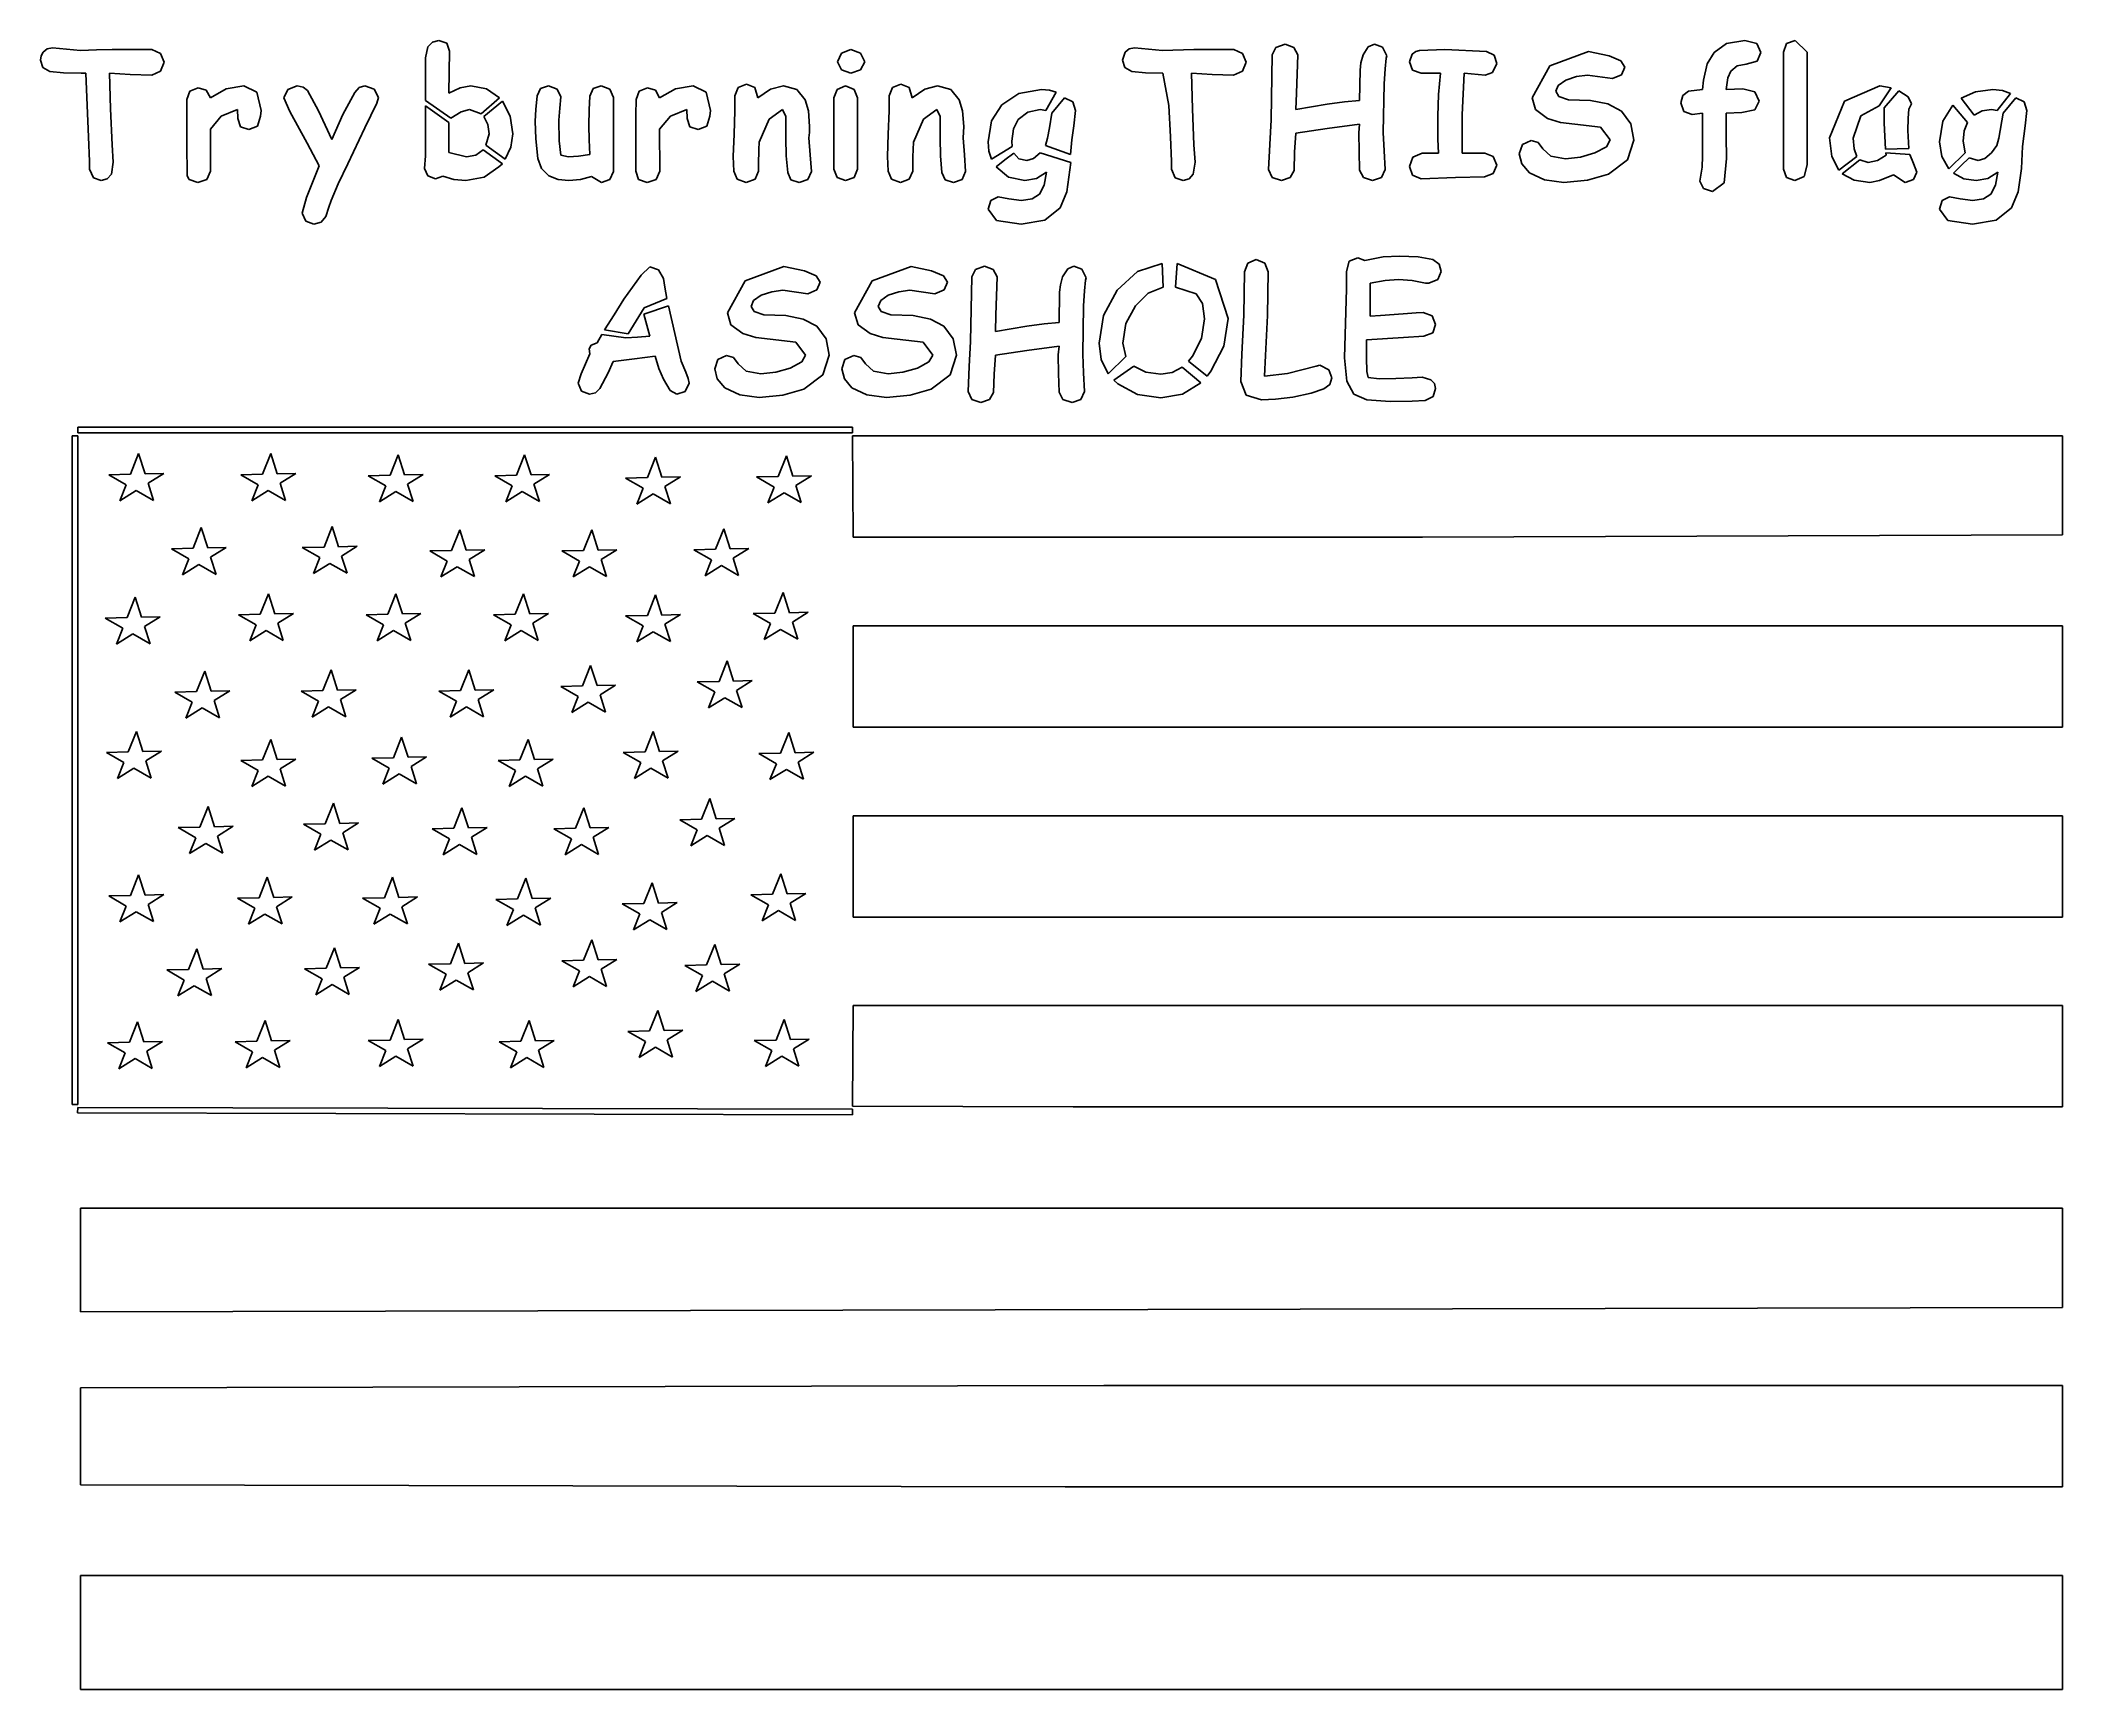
# Model space of a CAD drawing. Header units: metres. Extents: x 0.2 to 90.3, y 1.1 to 74.6.
import ezdxf

# ---------------------------------------------------------------- set-up
doc = ezdxf.new("R2010")
doc.units = ezdxf.units.M

msp = doc.modelspace()

# ---------------------------------------------------------------- linework, layer by layer
at = {"layer": '1', "color": 3}
for p, q in [((0.191129, 73.754286), (0.220948, 73.935751)), ((0.220948, 73.935751), (0.310403, 74.104346)), ((0.310403, 74.104346), (0.495949, 74.258757)), ((0.495949, 74.258757), (0.728262, 74.301924)), ((0.728262, 74.301924), (1.354494, 74.236624)), ((1.354494, 74.236624), (1.983216, 74.182936)), ((1.983216, 74.182936), (2.682783, 74.201895)), ((2.682783, 74.201895), (3.382351, 74.220846)), ((3.382351, 74.220846), (4.267185, 74.220846)), ((4.267185, 74.220846), (5.15202, 74.220846)), ((5.15202, 74.220846), (5.546217, 74.043883)), ((5.546217, 74.043883), (5.704643, 73.654936)), ((17.345067, 73.846159), (17.46268, 74.335966)), ((17.46268, 74.335966), (17.669118, 74.553679)), ((17.669118, 74.553679), (17.950825, 74.626249)), ((17.950825, 74.626249), (18.300124, 74.50733)), ((18.300124, 74.50733), (18.416556, 74.150557)), ((18.399119, 72.283201), (18.416555, 74.150558)), ((35.715218, 73.679846), (35.889836, 74.064497)), ((35.889836, 74.064497), (36.311017, 74.220846)), ((36.311017, 74.220846), (36.744092, 74.064497)), ((36.744092, 74.064497), (36.931435, 73.679846)), ((48.409695, 73.754286), (48.52897, 74.104346)), ((48.52897, 74.104346), (48.714516, 74.258757)), ((48.714516, 74.258757), (48.946828, 74.301924)), ((48.946828, 74.301924), (49.57306, 74.236624)), ((49.57306, 74.236624), (50.201783, 74.182936)), ((50.201783, 74.182936), (51.600919, 74.220846)), ((51.600919, 74.220846), (53.370587, 74.220846)), ((53.370587, 74.220846), (53.764783, 74.043883)), ((53.764783, 74.043883), (53.923211, 73.654936)), ((55.034729, 71.094385), (55.090073, 73.977598)), ((55.090073, 73.977598), (55.252648, 74.315626)), ((55.252648, 74.315626), (55.657639, 74.464087)), ((55.657639, 74.464087), (56.048657, 74.315626)), ((56.048657, 74.315626), (56.225205, 73.977598)), ((56.225205, 73.977598), (56.164883, 72.276556)), ((59.0416, 73.621527), (59.144128, 73.989226)), ((59.144128, 73.989226), (59.36987, 74.345373)), ((59.36987, 74.345373), (59.643067, 74.464087)), ((59.643067, 74.464087), (59.999772, 74.320189)), ((59.999772, 74.320189), (60.198178, 73.943014)), ((60.198178, 73.943014), (60.162762, 73.839514)), ((61.202882, 73.671545), (61.326306, 74.020773)), ((61.326306, 74.020773), (61.481202, 74.128699)), ((61.481202, 74.128699), (61.656441, 74.172972)), ((61.656441, 74.172972), (62.780782, 74.220846)), ((62.780782, 74.220846), (64.632367, 74.139761)), ((64.632367, 74.139761), (64.979169, 73.967085)), ((64.979169, 73.967085), (65.094769, 73.591292)), ((67.453915, 73.496512), (69.188023, 74.139761)), ((69.188023, 74.139761), (70.102338, 73.940527)), ((70.102338, 73.940527), (70.627217, 73.716238)), ((74.471806, 73.580572), (74.777447, 74.095213)), ((74.777447, 74.095213), (75.337407, 74.49349)), ((75.337407, 74.49349), (76.151677, 74.626249)), ((76.151677, 74.626249), (76.687138, 74.490584)), ((76.687138, 74.490584), (76.865628, 74.083594)), ((76.865628, 74.083594), (76.703465, 73.700049)), ((77.870328, 74.110159), (78.00372, 74.485678)), ((77.87033, 68.88859), (77.870328, 74.110159)), ((78.00372, 74.485678), (78.390858, 74.626249)), ((78.390858, 74.626249), (78.924382, 74.110159)), ((78.924382, 74.110159), (78.924382, 71.59416)), ((0.297462, 73.423315), (0.191129, 73.754286)), ((0.616461, 73.247872), (0.297462, 73.423315)), ((1.21447, 73.187063), (0.616461, 73.24787)), ((2.000651, 73.166792), (1.21447, 73.187063)), ((2.218156, 73.166792), (2.000651, 73.166792)), ((2.266312, 71.7339), (2.218156, 73.166792)), ((4.197313, 73.113936), (3.27221, 73.166792)), ((3.27221, 73.166792), (3.318706, 71.571737)), ((5.150359, 73.085707), (4.197313, 73.113936)), ((5.545802, 73.249945), (5.150359, 73.085707)), ((5.704643, 73.654936), (5.545802, 73.249945)), ((17.345066, 71.942329), (17.345067, 73.846159)), ((35.889836, 73.309172), (35.715218, 73.679846)), ((36.311017, 73.166792), (35.889836, 73.309172)), ((36.744092, 73.309172), (36.311017, 73.166792)), ((36.931435, 73.679846), (36.744092, 73.309172)), ((48.51603, 73.423315), (48.409695, 73.754286)), ((48.835028, 73.247872), (48.51603, 73.423315)), ((49.433038, 73.187063), (48.835027, 73.24787)), ((50.219216, 73.166792), (49.433038, 73.187063)), ((50.484879, 71.7339), (50.219216, 73.166792)), ((52.415879, 73.113936), (51.490777, 73.166792)), ((51.490777, 73.166792), (51.53727, 71.571737)), ((53.368928, 73.085707), (52.415879, 73.113936)), ((53.764367, 73.249945), (53.368928, 73.085707)), ((53.923211, 73.654936), (53.764367, 73.249945)), ((58.981965, 71.950575), (59.005212, 73.296026)), ((59.005212, 73.296026), (59.0416, 73.621527)), ((60.123742, 73.353865), (60.07504, 72.696913)), ((60.162762, 73.839514), (60.123742, 73.353865)), ((61.346921, 73.305433), (61.202882, 73.671545)), ((61.726727, 73.166792), (61.346921, 73.305433)), ((62.581258, 73.166792), (61.726727, 73.166792)), ((62.495755, 72.221838), (62.581258, 73.166792)), ((63.635312, 73.166792), (63.557553, 71.30525)), ((64.57951, 73.085707), (63.635312, 73.166792)), ((64.898854, 73.193358), (64.57951, 73.085707)), ((65.094769, 73.591292), (64.898854, 73.193358)), ((66.667042, 72.070677), (67.453915, 73.496512)), ((68.642873, 73.012175), (68.168843, 72.852431)), ((69.133511, 73.085707), (68.642873, 73.012175)), ((70.249554, 72.923544), (69.133511, 73.085707)), ((70.654126, 73.094839), (70.249554, 72.923544)), ((70.627217, 73.716238), (70.802174, 73.442412)), ((70.802174, 73.442412), (70.654126, 73.094839)), ((74.30425, 72.855749), (74.471806, 73.580572)), ((75.526273, 73.257002), (75.398427, 72.959387)), ((75.809361, 73.493399), (75.526273, 73.257002)), ((76.216985, 73.572195), (75.809361, 73.493399)), ((76.703465, 73.700049), (76.216985, 73.572195)), ((6.720137, 71.994579), (6.849231, 72.368437)), ((6.849231, 72.368437), (7.224059, 72.518141)), ((7.224059, 72.518141), (7.57322, 72.405241)), ((7.57322, 72.405241), (7.763397, 72.066527)), ((7.763397, 72.066527), (8.469607, 72.466047)), ((8.469607, 72.466047), (9.252746, 72.599226)), ((9.252746, 72.599226), (9.838437, 72.326857)), ((9.838437, 72.326857), (10.033667, 71.509756)), ((11.038368, 72.064039), (11.215475, 72.440794)), ((11.215475, 72.440794), (11.634165, 72.599226)), ((11.634165, 72.599226), (11.897607, 72.547751)), ((11.897607, 72.547751), (12.092422, 72.393339)), ((12.092422, 72.393339), (12.590189, 71.48741)), ((13.666174, 71.32102), (14.20053, 72.308111)), ((14.20053, 72.308111), (14.398115, 72.526442)), ((14.398115, 72.526442), (14.651601, 72.599226)), ((14.651601, 72.599226), (15.068902, 72.448683)), ((15.068902, 72.448683), (15.254584, 72.076491)), ((18.399119, 72.283201), (18.901797, 72.520216)), ((18.901797, 72.520216), (19.378735, 72.599226)), ((19.378735, 72.599226), (20.077998, 72.464766)), ((20.077998, 72.464766), (20.653916, 72.0614)), ((22.261929, 71.553198), (22.322739, 72.152594)), ((22.322739, 72.15259), (22.474665, 72.487562)), ((22.474665, 72.487562), (22.829152, 72.599226)), ((22.829152, 72.599226), (23.217952, 72.454909)), ((23.217952, 72.454909), (23.376794, 72.118551)), ((23.376794, 72.118551), (23.336253, 71.601896)), ((24.647528, 71.532858), (24.67409, 72.140967)), ((24.67409, 72.140967), (24.819791, 72.484656)), ((24.819791, 72.484656), (25.182164, 72.599226)), ((25.182164, 72.599226), (25.5747, 72.452009)), ((25.5747, 72.452009), (25.728144, 72.082304)), ((26.743638, 71.994581), (26.872733, 72.368437)), ((26.872733, 72.368437), (27.247561, 72.518141)), ((27.247561, 72.518141), (27.596722, 72.405241)), ((27.596722, 72.405241), (27.786898, 72.066527)), ((27.786898, 72.066527), (28.493109, 72.466047)), ((28.493109, 72.466047), (29.276248, 72.599226)), ((29.276248, 72.599226), (29.861939, 72.326857)), ((29.861939, 72.326857), (30.05717, 71.509756)), ((31.142951, 72.160895), (31.284499, 72.532675)), ((31.142951, 71.489827), (31.142951, 72.160895)), ((31.284499, 72.532675), (31.655175, 72.680304)), ((31.655175, 72.680304), (32.027512, 72.526442)), ((32.027512, 72.526442), (32.166569, 72.064863)), ((32.166569, 72.064863), (32.733445, 72.458784)), ((32.733445, 72.458784), (33.303365, 72.599226)), ((33.303365, 72.599226), (33.897774, 72.44599)), ((33.897774, 72.44599), (34.268037, 71.986273)), ((35.553056, 72.062376), (35.692528, 72.447027)), ((35.692528, 72.447027), (36.066113, 72.599226)), ((36.066113, 72.599226), (36.453667, 72.447027)), ((36.453667, 72.447027), (36.60711, 72.062376)), ((38.017216, 72.160895), (38.158765, 72.532675)), ((38.017216, 71.489828), (38.017216, 72.160895)), ((38.158765, 72.532675), (38.529443, 72.680304)), ((38.529443, 72.680304), (38.90178, 72.526442)), ((38.90178, 72.526442), (39.040837, 72.064863)), ((39.040837, 72.064863), (39.607709, 72.458784)), ((39.607709, 72.458784), (40.177632, 72.599226)), ((40.177632, 72.599226), (40.772038, 72.44599)), ((40.772038, 72.44599), (41.1423, 71.986273)), ((43.033913, 71.755484), (43.80024, 72.266669)), ((43.80024, 72.266669), (44.800259, 72.437063)), ((44.800259, 72.437063), (45.154561, 72.407324)), ((45.46169, 72.31835), (45.003377, 71.506705)), ((45.154561, 72.407324), (45.46169, 72.31835)), ((56.164883, 72.276556), (56.144128, 71.545172)), ((60.07504, 72.696913), (60.036019, 70.530134)), ((62.467252, 71.24658), (62.495755, 72.221838)), ((67.833028, 72.611883), (67.721097, 72.358473)), ((67.721097, 72.358473), (67.856412, 72.123533)), ((68.168843, 72.852431), (67.833028, 72.611883)), ((67.856412, 72.123533), (68.289494, 71.984617)), ((73.298062, 71.839888), (73.383298, 72.165594)), ((73.383298, 72.165594), (73.638989, 72.363455)), ((73.638989, 72.363455), (74.271039, 72.437063)), ((74.271039, 72.437063), (74.30425, 72.855749)), ((75.398427, 72.959387), (75.325093, 72.437063)), ((75.325093, 72.437063), (76.061459, 72.466948)), ((76.061459, 72.466948), (76.60378, 72.330664)), ((76.60378, 72.330664), (76.78455, 71.921805)), ((82.164769, 72.599226), (80.58936, 71.922072)), ((82.138203, 71.707335), (82.674283, 72.511763)), ((82.674283, 72.511763), (82.164769, 72.599226)), ((82.361516, 71.628744), (83.01183, 72.378401)), ((83.01183, 72.378401), (83.436253, 72.109282)), ((83.436253, 72.109282), (83.577733, 71.800039)), ((86.429814, 72.342062), (85.791302, 72.057059)), ((86.429814, 72.342062), (87.198613, 72.437063)), ((87.198613, 72.437063), (87.631551, 72.391203)), ((87.98837, 72.256972), (87.401738, 71.506705)), ((87.631551, 72.391203), (87.98837, 72.256972)), ((2.329957, 70.328955), (2.266312, 71.7339)), ((3.318706, 71.571737), (3.382351, 69.970877)), ((6.709343, 71.307738), (6.720137, 71.994581)), ((6.709343, 70.053892), (6.709343, 71.307738)), ((8.243313, 71.254606), (7.763397, 70.670714)), ((8.979613, 71.545172), (8.243313, 71.254606)), ((8.992067, 71.149725), (8.979613, 71.545172)), ((10.003233, 71.250738), (9.861062, 70.802641)), ((10.033667, 71.509756), (10.003233, 71.250738)), ((11.30984, 71.46575), (11.038368, 72.064039)), ((12.0853, 70.050978), (11.30984, 71.46575)), ((12.590189, 71.48741), (13.181348, 70.217436)), ((13.181348, 70.217436), (13.666174, 71.32102)), ((15.184296, 71.83325), (14.654986, 70.735258)), ((15.254584, 72.076491), (15.184296, 71.83325)), ((18.478221, 71.165159), (17.345066, 71.942329)), ((17.345067, 69.486044), (17.345067, 71.709288)), ((17.345067, 71.709288), (18.390662, 70.970396)), ((18.941224, 71.450316), (18.478221, 71.165159)), ((19.31343, 71.545172), (18.941224, 71.450316)), ((19.83059, 71.3608), (19.31343, 71.545172)), ((20.653916, 72.0614), (19.83059, 71.3608)), ((19.949322, 71.234714), (20.77851, 71.916609)), ((20.124791, 70.886076), (19.949322, 71.234714)), ((20.77851, 71.916609), (21.122346, 71.248739)), ((21.122346, 71.248739), (21.236958, 70.46234)), ((22.241658, 71.027418), (22.261929, 71.553198)), ((23.336253, 71.601896), (23.295712, 71.07363)), ((24.638675, 70.828726), (24.647528, 71.532858)), ((25.728144, 72.082304), (25.728144, 71.045332)), ((26.732844, 71.307738), (26.743638, 71.994581)), ((26.732844, 70.053892), (26.732844, 71.307738)), ((28.266814, 71.254606), (27.786898, 70.670714)), ((29.003115, 71.545172), (28.266814, 71.254606)), ((29.015568, 71.149725), (29.003115, 71.545172)), ((30.026734, 71.250738), (29.884564, 70.802641)), ((30.05717, 71.509756), (30.026734, 71.250738)), ((31.10241, 70.455282), (31.142951, 71.489828)), ((33.266835, 71.545172), (32.675332, 71.12496)), ((33.41322, 71.232466), (33.266835, 71.545172)), ((33.41322, 70.922262), (33.41322, 71.232466)), ((34.268037, 71.986273), (34.417466, 71.485335)), ((34.417466, 71.485335), (34.467274, 70.785002)), ((35.553056, 71.197737), (35.553056, 72.062376)), ((35.553056, 70.333105), (35.553056, 71.197737)), ((36.60711, 72.062376), (36.60711, 71.197737)), ((36.60711, 71.197737), (36.60711, 70.333105)), ((37.976678, 70.455282), (38.017216, 71.489828)), ((40.141099, 71.545172), (39.549596, 71.12496)), ((40.287488, 71.232466), (40.141099, 71.545172)), ((40.287488, 70.922262), (40.287488, 71.232466)), ((41.1423, 71.986273), (41.29173, 71.485335)), ((41.29173, 71.485335), (41.341542, 70.785002)), ((42.578969, 71.038481), (43.033913, 71.755484)), ((44.199834, 71.435797), (43.770283, 71.107672)), ((44.74907, 71.545172), (44.199834, 71.435797)), ((45.003377, 71.506705), (44.74907, 71.545172)), ((45.158555, 70.725783), (45.26516, 71.392142)), ((45.26516, 71.392142), (45.83688, 72.067358)), ((45.83688, 72.067358), (46.198632, 71.892813)), ((46.198632, 71.892813), (46.319215, 71.499792)), ((46.319215, 71.499792), (46.243943, 70.818762)), ((50.548524, 70.328955), (50.484879, 71.7339)), ((51.53727, 71.571737), (51.600919, 69.970877)), ((56.144128, 71.545172), (56.844109, 71.668043)), ((56.844109, 71.668043), (57.544091, 71.790907)), ((57.544091, 71.790907), (58.314362, 71.890043)), ((58.314362, 71.890043), (58.981965, 71.950575)), ((62.475484, 70.222899), (62.467252, 71.24658)), ((63.557553, 71.30525), (63.554232, 69.599224)), ((66.821667, 71.541716), (66.667042, 72.070677)), ((67.356374, 71.14807), (66.821667, 71.541716)), ((68.289494, 71.984617), (69.276578, 71.950575)), ((69.276578, 71.950575), (70.043393, 71.794432)), ((70.043393, 71.794432), (70.649144, 71.468237)), ((70.649144, 71.468237), (71.067975, 70.911879)), ((73.436291, 71.458838), (73.298062, 71.839888)), ((73.805302, 71.322684), (73.436291, 71.458838)), ((74.271039, 71.383009), (73.805302, 71.322684)), ((74.271039, 70.427473), (74.271039, 71.383009)), ((76.016911, 71.407919), (75.325093, 71.383009)), ((75.325093, 71.383009), (75.325093, 70.360502)), ((76.592641, 71.528082), (76.016911, 71.407919)), ((76.78455, 71.921805), (76.592641, 71.528082)), ((78.924382, 71.59416), (78.924382, 69.078154)), ((80.58936, 71.922072), (79.929082, 70.292708)), ((80.983136, 70.269461), (81.324071, 71.271765)), ((81.324071, 71.271765), (82.138203, 71.707335)), ((82.361516, 70.938032), (82.361516, 71.628744)), ((83.466214, 71.55596), (83.428853, 71.161352)), ((83.577733, 71.800039), (83.466214, 71.55596)), ((84.973012, 71.026663), (85.415005, 71.73789)), ((85.415005, 71.73789), (86.070821, 70.965193)), ((86.364873, 71.296324), (85.791302, 72.057059)), ((86.722111, 71.482962), (86.364865, 71.296332)), ((87.147427, 71.545172), (86.722111, 71.482962)), ((87.401738, 71.506705), (87.147427, 71.545172)), ((87.471745, 70.273611), (87.663518, 71.392142)), ((87.663518, 71.392142), (88.235234, 72.067358)), ((88.235234, 72.067358), (88.596982, 71.892813)), ((88.596982, 71.892813), (88.717572, 71.499792)), ((88.717572, 71.499792), (88.6423, 70.818762)), ((2.380319, 69.223707), (2.329957, 70.328955)), ((7.763397, 70.670714), (7.764642, 69.732054)), ((9.114312, 70.777388), (8.992067, 71.149725)), ((9.481045, 70.65328), (9.114312, 70.777388)), ((9.861062, 70.802641), (9.481045, 70.65328)), ((14.654986, 70.735258), (13.884509, 69.132666)), ((18.390662, 70.970396), (18.399119, 69.628287)), ((20.038728, 69.954596), (20.182904, 70.460684)), ((20.182904, 70.460684), (20.124791, 70.886076)), ((21.236958, 70.46234), (21.153731, 69.863432)), ((22.272515, 70.241995), (22.241658, 71.027418)), ((23.295712, 71.07363), (23.308997, 70.154066)), ((24.643656, 70.194189), (24.638675, 70.828726)), ((25.728144, 71.045332), (25.728144, 70.001036)), ((27.786898, 70.670714), (27.789389, 68.793394)), ((29.137814, 70.777388), (29.015568, 71.149725)), ((29.504546, 70.65328), (29.137814, 70.777388)), ((29.884564, 70.802641), (29.504546, 70.65328)), ((31.061869, 69.449515), (31.10241, 70.455282)), ((32.675332, 71.12496), (32.228554, 70.099821)), ((33.41322, 70.267798), (33.41322, 70.922262)), ((34.467274, 70.525984), (34.436841, 70.281912)), ((34.467274, 70.785002), (34.467274, 70.525984)), ((35.553056, 68.891911), (35.553056, 70.333105)), ((36.60711, 70.333105), (36.60711, 69.612509)), ((37.936135, 69.449515), (37.976678, 70.455282)), ((39.549596, 71.12496), (39.102822, 70.099821)), ((40.287488, 70.267798), (40.287488, 70.922262)), ((41.341542, 70.785002), (41.311105, 70.281912)), ((42.427323, 70.108961), (42.578969, 71.038481)), ((43.553605, 70.685866), (43.481377, 70.135527)), ((43.770283, 71.107672), (43.553605, 70.685866)), ((45.073392, 70.273611), (45.158555, 70.725783)), ((46.243943, 70.818762), (46.156758, 70.194884)), ((50.598885, 69.223707), (50.548524, 70.328955)), ((54.98132, 69.98194), (55.03473, 71.094382)), ((56.144128, 70.491118), (56.085461, 69.64987)), ((57.544091, 70.703924), (56.144128, 70.491118)), ((58.981965, 70.896521), (57.544091, 70.703924)), ((58.949036, 70.507719), (58.981965, 70.896521)), ((58.965501, 69.674223), (58.949036, 70.507719)), ((60.036019, 70.530134), (60.076558, 69.70397)), ((67.932378, 70.964392), (67.356374, 71.14807)), ((68.56844, 70.896521), (67.932378, 70.964392)), ((69.71935, 70.763418), (68.56844, 70.896521)), ((70.153523, 70.190039), (69.71935, 70.763418)), ((71.067975, 70.911879), (71.207577, 70.184225)), ((74.271039, 69.47193), (74.271039, 70.427473)), ((75.325093, 70.360502), (75.335049, 69.368437)), ((82.421201, 69.777121), (82.361516, 70.938032)), ((83.428853, 71.161352), (83.41557, 70.607069)), ((83.41557, 70.607069), (83.457066, 69.803015)), ((84.82568, 70.108961), (84.973012, 71.026663)), ((85.927502, 70.592863), (85.879735, 70.135527)), ((86.070821, 70.965193), (85.927502, 70.592863)), ((88.6423, 70.818762), (88.525449, 69.899199)), ((3.382351, 69.970877), (3.434373, 69.203779)), ((6.737086, 68.595534), (6.709343, 70.053892)), ((7.764642, 69.732054), (7.765888, 68.793394)), ((12.617931, 69.031653), (12.0853, 70.050978)), ((17.302177, 68.920975), (17.345067, 69.486044)), ((18.399119, 69.628287), (19.172854, 69.437063)), ((19.172854, 69.437063), (19.596286, 69.516981)), ((19.596286, 69.516981), (19.926923, 69.756445)), ((19.926923, 69.756445), (20.78241, 69.124129)), ((20.904053, 69.327978), (20.038728, 69.954596)), ((21.153731, 69.863432), (20.904053, 69.327978)), ((22.365083, 69.363455), (22.272515, 70.241995)), ((23.308997, 70.154066), (23.376794, 69.520636)), ((23.376794, 69.520636), (23.725196, 69.437063)), ((23.725196, 69.437063), (24.171763, 69.46356)), ((24.171763, 69.46356), (24.67409, 69.543051)), ((24.67409, 69.543051), (24.643656, 70.194189)), ((25.728144, 70.001036), (25.728144, 69.23699)), ((26.732845, 68.800036), (26.732844, 70.053892)), ((31.092589, 68.800863), (31.061869, 69.449515)), ((32.209458, 69.76969), (32.197003, 69.104162)), ((32.228554, 70.099821), (32.209458, 69.76969)), ((33.431489, 69.486876), (33.41322, 70.267798)), ((33.494302, 68.734732), (33.431489, 69.486876)), ((34.436841, 70.281912), (34.492596, 69.535162)), ((34.492596, 69.535162), (34.548356, 68.790075)), ((36.60711, 69.612509), (36.60711, 68.891913)), ((37.966855, 68.800867), (37.936135, 69.449515)), ((39.102822, 70.099821), (39.071271, 69.439551)), ((39.071271, 69.439551), (39.071271, 68.796713)), ((40.305753, 69.486876), (40.287488, 70.267798)), ((40.368569, 68.734732), (40.305753, 69.486876)), ((41.311105, 70.281912), (41.366864, 69.535162)), ((41.366864, 69.535162), (41.422623, 68.790075)), ((42.465417, 69.696501), (42.427323, 70.108961)), ((42.579701, 69.328078), (42.465417, 69.696501)), ((43.495344, 69.904298), (42.579701, 69.328078)), ((43.178376, 69.298102), (43.579022, 69.602438)), ((43.481377, 70.135527), (43.495343, 69.904295)), ((43.579022, 69.602438), (43.798962, 69.35681)), ((44.4511, 69.360548), (44.744088, 69.617491)), ((44.744087, 69.617489), (46.109922, 69.181275)), ((44.977784, 69.947005), (45.073392, 70.273611)), ((46.100461, 69.542662), (44.977784, 69.947005)), ((46.156758, 70.194884), (46.100461, 69.542662)), ((51.600919, 69.970877), (51.65294, 69.203779)), ((54.927911, 68.869497), (54.98132, 69.98194)), ((56.085461, 69.64987), (56.063046, 68.830755)), ((58.981965, 68.840719), (58.965501, 69.674223)), ((60.076558, 69.70397), (60.1171, 68.87863)), ((61.202882, 69.002051), (61.35024, 69.419356)), ((61.35024, 69.419356), (61.770447, 69.599226)), ((61.770447, 69.599226), (62.500176, 69.599226)), ((62.500176, 69.599226), (62.475484, 70.222899)), ((63.554232, 69.599224), (64.052342, 69.604826)), ((64.052342, 69.604826), (64.557095, 69.606695)), ((64.557095, 69.606695), (64.941746, 69.447851)), ((64.941746, 69.447851), (65.094769, 69.060713)), ((66.211827, 69.131415), (66.099469, 69.568793)), ((66.099472, 69.568789), (66.236867, 69.99024)), ((66.236867, 69.99024), (66.626645, 70.166792)), ((66.626645, 70.166792), (66.941136, 70.074988)), ((66.941136, 70.074988), (67.153523, 69.799582)), ((67.153523, 69.799582), (67.506497, 69.466879)), ((67.506497, 69.466879), (68.158047, 69.355978)), ((68.158047, 69.355978), (68.820401, 69.419493)), ((68.820401, 69.419493), (69.468632, 69.610014)), ((69.468632, 69.610014), (69.982304, 69.884535)), ((69.982304, 69.884535), (70.153523, 70.190039)), ((71.207577, 70.184225), (70.924626, 69.312605)), ((74.242116, 68.980879), (74.271039, 69.47193)), ((79.929082, 70.292708), (80.031857, 69.454237)), ((80.031857, 69.454237), (80.340176, 68.843321)), ((80.340176, 68.843319), (81.149869, 69.456572)), ((81.024823, 69.791174), (80.983136, 70.269461)), ((81.149869, 69.456572), (81.024823, 69.791174)), ((82.061688, 69.276144), (82.442601, 69.519804)), ((83.457066, 69.803015), (82.421201, 69.777121)), ((82.442601, 69.519804), (82.434888, 69.61022)), ((82.434888, 69.61022), (83.507443, 69.545538)), ((83.507443, 69.545538), (83.672932, 69.141798)), ((84.93118, 69.446882), (84.82568, 70.108961)), ((85.2477, 68.906759), (84.93118, 69.446882)), ((85.972501, 69.612814), (85.2477, 68.906759)), ((85.799252, 69.051008), (86.142018, 69.393782)), ((85.879735, 70.135527), (85.972501, 69.612814)), ((86.142018, 69.393782), (86.543324, 69.274901)), ((86.849454, 69.360548), (87.142445, 69.617491)), ((87.142445, 69.617491), (87.376134, 69.947005)), ((87.376134, 69.947005), (87.471745, 70.273611)), ((88.525449, 69.899199), (88.474324, 68.91931)), ((2.380319, 68.891081), (2.380319, 69.223707)), ((2.550783, 68.500624), (2.380319, 68.891081)), ((2.900016, 68.383009), (2.550783, 68.500624)), ((3.353292, 68.663611), (3.161798, 68.453161)), ((3.434373, 69.203779), (3.353292, 68.663611)), ((6.820314, 68.430334), (6.737086, 68.595534)), ((7.765888, 68.793394), (7.608292, 68.436003)), ((12.041366, 67.627058), (12.617931, 69.031653)), ((13.884509, 69.132666), (13.458626, 68.229773)), ((17.453131, 68.596502), (17.302177, 68.920975)), ((17.792815, 68.464087), (17.453131, 68.596502)), ((18.127103, 68.584189), (17.792815, 68.464087)), ((18.62099, 68.433302), (18.127103, 68.584189)), ((19.961039, 68.534033), (19.146285, 68.383009)), ((20.626502, 68.987105), (19.961039, 68.534033)), ((20.78241, 69.124129), (20.626502, 68.987105)), ((22.526208, 68.922491), (22.365083, 69.363455)), ((22.850739, 68.587515), (22.526208, 68.922491)), ((23.262507, 68.434134), (22.850739, 68.587515)), ((24.755172, 68.55596), (24.261906, 68.426245)), ((25.190467, 68.301924), (24.755172, 68.55596)), ((25.728144, 68.788412), (25.573455, 68.433928)), ((25.728144, 69.23699), (25.728144, 68.788412)), ((26.843816, 68.430334), (26.732844, 68.800039)), ((27.789389, 68.793394), (27.631795, 68.436003)), ((31.24894, 68.438078), (31.092589, 68.800863)), ((32.197003, 68.796713), (32.03941, 68.436835)), ((32.197003, 69.104162), (32.197003, 68.796713)), ((33.639378, 68.410124), (33.494302, 68.734732)), ((34.548356, 68.790075), (34.392422, 68.435171)), ((35.692528, 68.521231), (35.553056, 68.891913)), ((36.066113, 68.383009), (35.692528, 68.521231)), ((36.453667, 68.521231), (36.066113, 68.383009)), ((36.60711, 68.891913), (36.453667, 68.521231)), ((38.123204, 68.438078), (37.966855, 68.800863)), ((39.071271, 68.796713), (38.913674, 68.436835)), ((40.513646, 68.410124), (40.368569, 68.734732)), ((41.422623, 68.790075), (41.266686, 68.435171)), ((42.77773, 68.993765), (43.178376, 69.298102)), ((43.334771, 68.536535), (42.77773, 68.993765)), ((44.069699, 68.383009), (43.334771, 68.536535)), ((43.798962, 69.35681), (44.144971, 69.274901)), ((44.144971, 69.274901), (44.4511, 69.360548)), ((45.021916, 68.753828), (44.576112, 68.475714)), ((44.917317, 68.169447), (45.021916, 68.753828)), ((46.109922, 69.181275), (45.940377, 67.873076)), ((50.598885, 68.891081), (50.598885, 69.223707)), ((50.769349, 68.500624), (50.598885, 68.891081)), ((51.118581, 68.383009), (50.769349, 68.500624)), ((51.571858, 68.663611), (51.380364, 68.453161)), ((51.65294, 69.203779), (51.571858, 68.663611)), ((55.090485, 68.5175), (54.927911, 68.869497)), ((55.495476, 68.383009), (55.090485, 68.5175)), ((55.886494, 68.514174), (55.495476, 68.383009)), ((56.063046, 68.830755), (55.886494, 68.514174)), ((59.151597, 68.5175), (58.981965, 68.840719)), ((59.561154, 68.383009), (59.151597, 68.5175)), ((59.957841, 68.519987), (59.561154, 68.383009)), ((60.1171, 68.87863), (59.957841, 68.519987)), ((61.34443, 68.628325), (61.202882, 69.002051)), ((61.721749, 68.464087), (61.34443, 68.628325)), ((63.252324, 68.51058), (61.721749, 68.464087)), ((64.547963, 68.545172), (63.252324, 68.51058)), ((64.939252, 68.688795), (64.547963, 68.545172)), ((65.094769, 69.060713), (64.939252, 68.688795)), ((66.548878, 68.731413), (66.211827, 69.131415)), ((67.215314, 68.4093), (66.548878, 68.731413)), ((70.075764, 68.668593), (69.142781, 68.393591)), ((70.924626, 69.312605), (70.075764, 68.668593)), ((74.150388, 68.350912), (74.242116, 68.980879)), ((75.335049, 69.368437), (75.233357, 68.283385)), ((78.009801, 68.519156), (77.870328, 68.888586)), ((78.383382, 68.383009), (78.009801, 68.519156)), ((78.789136, 68.556791), (78.383382, 68.383009)), ((78.924382, 69.078154), (78.789136, 68.556791)), ((80.494038, 68.685545), (81.27744, 69.312269)), ((81.022092, 68.397833), (80.494038, 68.685545)), ((81.27744, 69.312269), (81.650052, 69.193815)), ((81.650052, 69.193815), (82.061688, 69.276144)), ((82.772732, 68.635382), (82.153142, 68.385916)), ((83.297414, 68.301924), (82.772732, 68.635382)), ((83.820973, 68.753828), (83.665875, 68.432684)), ((83.672932, 69.141798), (83.820973, 68.753828)), ((85.456479, 68.708243), (85.799252, 69.051008)), ((85.91586, 68.464316), (85.456479, 68.708243)), ((86.543324, 69.274901), (86.849454, 69.360548)), ((87.42027, 68.753828), (86.974469, 68.475714)), ((87.315671, 68.169447), (87.42027, 68.753828)), ((88.474324, 68.91931), (88.338734, 67.873076)), ((3.161798, 68.453161), (2.900016, 68.383009)), ((7.210775, 68.301924), (6.820314, 68.430334)), ((7.608292, 68.436003), (7.210775, 68.301924)), ((11.849179, 66.929358), (12.041366, 67.627058)), ((13.458626, 68.229773), (13.150627, 67.493605)), ((19.146285, 68.383009), (18.62099, 68.433302)), ((23.743462, 68.383009), (23.262507, 68.434134)), ((24.261906, 68.426245), (23.743462, 68.383009)), ((25.573455, 68.433928), (25.190467, 68.301924)), ((27.234277, 68.301924), (26.843816, 68.430334)), ((27.631795, 68.436003), (27.234277, 68.301924)), ((31.643552, 68.301924), (31.24894, 68.438078)), ((32.03941, 68.436835), (31.643552, 68.301924)), ((34.004868, 68.301924), (33.639378, 68.410124)), ((34.392422, 68.435171), (34.004868, 68.301924)), ((38.517819, 68.301924), (38.123204, 68.438078)), ((38.913674, 68.436835), (38.517819, 68.301924)), ((40.879132, 68.301924), (40.513646, 68.410124)), ((41.266686, 68.435171), (40.879132, 68.301924)), ((42.553509, 67.499418), (42.87341, 67.65328)), ((42.87341, 67.65328), (43.352425, 67.572195)), ((44.576112, 68.475714), (44.069699, 68.383009)), ((44.387173, 67.56127), (44.717519, 67.771719)), ((44.717519, 67.771719), (44.917317, 68.169447)), ((45.639302, 67.171774), (45.940377, 67.873076)), ((51.380364, 68.453161), (51.118581, 68.383009)), ((68.087765, 68.301924), (67.215314, 68.4093)), ((69.142781, 68.393591), (68.087765, 68.301924)), ((74.313382, 68.027693), (74.150388, 68.350912)), ((74.706334, 67.896521), (74.313382, 68.027693)), ((75.233357, 68.283385), (74.706334, 67.896521)), ((81.722829, 68.301924), (81.022092, 68.397833)), ((82.153142, 68.385916), (81.722829, 68.301924)), ((83.665875, 68.432684), (83.297414, 68.301924)), ((84.951863, 67.499418), (85.271764, 67.65328)), ((85.271764, 67.65328), (85.750783, 67.572195)), ((86.468053, 68.383009), (85.91586, 68.464316)), ((86.974469, 68.475714), (86.468053, 68.383009)), ((86.785527, 67.56127), (87.115872, 67.771719)), ((87.115872, 67.771719), (87.315671, 68.169447)), ((88.338734, 67.873076), (88.037656, 67.171774)), ((12.014662, 66.571554), (11.849179, 66.929358)), ((12.903232, 66.782973), (12.698733, 66.523543)), ((13.048653, 67.196814), (12.903232, 66.782973)), ((13.150627, 67.493605), (13.048653, 67.196814)), ((42.795094, 66.603789), (42.427322, 67.103976)), ((42.427323, 67.103979), (42.553509, 67.499418)), ((43.352425, 67.572195), (43.90754, 67.491118)), ((43.90754, 67.491118), (44.387173, 67.56127)), ((45.639302, 67.171774), (44.957513, 66.620741)), ((84.82568, 67.103979), (84.951863, 67.499418)), ((85.193448, 66.603789), (84.82568, 67.103979)), ((85.750783, 67.572195), (86.30589, 67.491118)), ((86.30589, 67.491118), (86.785527, 67.56127)), ((88.037656, 67.171774), (87.35587, 66.620741)), ((12.38133, 66.437063), (12.014662, 66.571554)), ((12.698733, 66.523543), (12.38133, 66.437063)), ((43.898404, 66.437063), (42.795094, 66.603789)), ((44.957513, 66.620741), (43.898404, 66.437063)), ((86.296757, 66.437063), (85.193448, 66.603789)), ((87.35587, 66.620741), (86.296757, 66.437063)), ((58.52302, 64.786764), (58.904699, 64.938132)), ((58.904699, 64.938132), (59.214079, 64.819975)), ((59.214079, 64.819975), (60.030287, 64.981993)), ((60.030287, 64.981993), (60.762922, 65.019217)), ((60.762922, 65.019217), (61.595114, 64.978674)), ((61.595114, 64.978674), (62.248121, 64.857054)), ((26.198628, 63.090704), (26.964331, 64.172224)), ((26.964331, 64.172224), (27.357011, 64.532728)), ((27.357011, 64.532728), (27.734395, 64.401838)), ((27.734395, 64.401838), (27.961655, 64.009169)), ((27.961655, 64.009169), (28.018626, 63.627466)), ((31.594491, 63.91339), (33.328599, 64.556639)), ((33.328599, 64.556639), (34.242913, 64.357405)), ((34.242913, 64.357405), (34.767792, 64.133116)), ((34.767792, 64.133116), (34.94275, 63.85929)), ((37.261929, 63.91339), (38.996037, 64.556639)), ((38.996037, 64.556639), (39.910351, 64.357405)), ((39.910351, 64.357405), (40.43523, 64.133116)), ((40.43523, 64.133116), (40.610188, 63.85929)), ((41.638967, 61.20213), (41.694311, 64.085343)), ((41.694311, 64.085343), (41.856886, 64.423371)), ((41.856886, 64.423371), (42.261877, 64.571832)), ((42.261877, 64.571832), (42.652895, 64.423371)), ((42.652895, 64.423371), (42.829443, 64.085343)), ((42.829443, 64.085343), (42.769121, 62.384301)), ((45.645838, 63.729272), (45.748366, 64.096971)), ((45.748366, 64.096971), (45.974108, 64.453118)), ((45.974108, 64.453118), (46.247305, 64.571832)), ((46.247305, 64.571832), (46.60401, 64.427934)), ((46.60401, 64.427934), (46.802416, 64.050759)), ((46.802416, 64.050759), (46.767, 63.947259)), ((48.179579, 63.48947), (49.087408, 64.329062)), ((49.087408, 64.329062), (50.187795, 64.682402)), ((50.187795, 64.682402), (50.225065, 63.623995)), ((50.777399, 63.630327), (50.852934, 64.68025)), ((50.852934, 64.68025), (52.552816, 63.972975)), ((53.826338, 62.384981), (53.855253, 64.318548)), ((53.855255, 64.318545), (53.995142, 64.701117)), ((53.995142, 64.701117), (54.367479, 64.857054)), ((54.367479, 64.857054), (54.754205, 64.701536)), ((54.754205, 64.701536), (54.909307, 64.320204)), ((54.909307, 64.320204), (54.87977, 62.372805)), ((58.395796, 64.332663), (58.52302, 64.786764)), ((58.395796, 63.561415), (58.395796, 64.332663)), ((62.248121, 64.857054), (62.52104, 64.651724)), ((62.612013, 64.330168), (62.467287, 63.978445)), ((62.52104, 64.651724), (62.612013, 64.330168)), ((25.754029, 62.402346), (26.198628, 63.090704)), ((28.110873, 63.119921), (27.09384, 62.702734)), ((28.018626, 63.627466), (28.110873, 63.119921)), ((30.807618, 62.487555), (31.594491, 63.91339)), ((32.309418, 63.269308), (31.973603, 63.028761)), ((32.783448, 63.429053), (32.309418, 63.269308)), ((33.274087, 63.502585), (32.783448, 63.429053)), ((34.39013, 63.340422), (33.274087, 63.502585)), ((34.794701, 63.511717), (34.39013, 63.340422)), ((34.94275, 63.85929), (34.794701, 63.511717)), ((36.475056, 62.487555), (37.261929, 63.91339)), ((37.976856, 63.269308), (37.641041, 63.028761)), ((38.450886, 63.429053), (37.976856, 63.269308)), ((38.941525, 63.502585), (38.450886, 63.429053)), ((40.057568, 63.340422), (38.941525, 63.502585)), ((40.462139, 63.511717), (40.057568, 63.340422)), ((40.610188, 63.85929), (40.462139, 63.511717)), ((45.586203, 62.05832), (45.60945, 63.403771)), ((45.60945, 63.403771), (45.645838, 63.729272)), ((46.72798, 63.46161), (46.679278, 62.804658)), ((46.767, 63.947259), (46.72798, 63.46161)), ((47.57147, 62.369414), (48.179579, 63.48947)), ((49.560213, 63.367037), (48.996202, 62.800421)), ((50.225065, 63.623995), (49.560213, 63.367037)), ((51.693464, 63.336439), (50.777399, 63.630327)), ((51.976969, 62.901911), (51.693464, 63.336439)), ((52.552816, 63.972975), (53.125524, 62.229532)), ((58.314714, 60.479506), (58.395796, 63.561415)), ((60.125482, 63.92462), (59.44985, 63.803)), ((59.44985, 63.803), (59.44985, 63.179259)), ((59.44985, 63.179259), (59.44985, 62.343538)), ((60.718374, 63.965162), (60.125482, 63.92462)), ((61.318937, 63.927733), (60.718374, 63.965162)), ((61.916322, 63.815455), (61.318937, 63.927733)), ((62.075163, 63.803), (61.916322, 63.815455)), ((62.467287, 63.978445), (62.075163, 63.803)), ((25.33569, 61.725008), (25.754029, 62.402346)), ((27.09384, 62.702734), (26.390403, 61.554461)), ((27.087489, 62.426279), (28.174464, 62.79793)), ((27.350369, 61.451647), (27.087489, 62.426279)), ((28.174464, 62.79793), (28.740371, 60.333948)), ((30.962243, 61.958594), (30.807618, 62.487555)), ((31.973603, 63.028761), (31.861672, 62.775351)), ((31.861672, 62.775351), (31.996987, 62.540411)), ((31.996987, 62.540411), (32.43007, 62.401495)), ((32.43007, 62.401495), (33.417153, 62.367453)), ((33.417153, 62.367453), (34.183968, 62.21131)), ((34.183968, 62.21131), (34.789719, 61.885115)), ((36.629681, 61.958594), (36.475056, 62.487555)), ((37.641041, 63.028761), (37.52911, 62.775351)), ((37.52911, 62.775351), (37.664425, 62.540411)), ((37.664425, 62.540411), (38.097508, 62.401495)), ((38.097508, 62.401495), (39.084591, 62.367453)), ((39.084591, 62.367453), (39.851406, 62.21131)), ((39.851406, 62.21131), (40.457157, 61.885115)), ((42.769121, 62.384301), (42.748366, 61.652917)), ((46.679278, 62.804658), (46.640257, 60.637879)), ((47.368768, 61.132303), (47.57147, 62.369414)), ((48.996202, 62.800421), (48.566168, 62.009604)), ((51.937052, 61.34601), (52.07147, 62.225382)), ((52.07147, 62.225382), (51.976969, 62.901911)), ((53.125524, 62.229532), (52.933409, 60.994913)), ((53.739588, 60.643328), (53.826338, 62.384981)), ((54.87977, 62.372805), (54.791151, 60.586325)), ((59.44985, 62.343538), (59.913439, 62.371905)), ((59.913439, 62.371905), (60.91678, 62.442057)), ((60.91678, 62.442057), (61.50379, 62.48979)), ((61.50379, 62.48979), (61.820295, 62.505701)), ((61.820295, 62.505701), (62.209512, 62.35475)), ((62.209512, 62.35475), (62.368768, 61.962214)), ((24.999848, 61.156382), (25.211594, 61.51771)), ((25.211594, 61.51771), (26.278878, 61.370566)), ((26.390403, 61.554461), (25.33569, 61.725008)), ((26.278878, 61.370566), (26.795254, 61.402117)), ((26.795254, 61.402117), (27.350369, 61.451647)), ((31.496949, 61.564947), (30.962243, 61.958594)), ((32.072953, 61.38127), (31.496949, 61.564947)), ((32.709016, 61.313399), (32.072953, 61.38127)), ((33.859925, 61.180296), (32.709016, 61.313399)), ((34.789719, 61.885115), (35.20855, 61.328757)), ((35.20855, 61.328757), (35.348153, 60.601103)), ((37.164387, 61.564947), (36.629681, 61.958594)), ((37.740391, 61.38127), (37.164387, 61.564947)), ((38.376453, 61.313399), (37.740391, 61.38127)), ((39.527363, 61.180296), (38.376453, 61.313399)), ((40.457157, 61.885115), (40.875988, 61.328757)), ((40.875988, 61.328757), (41.015591, 60.601103)), ((42.748366, 61.652917), (43.448347, 61.775788)), ((43.448347, 61.775788), (44.148329, 61.898652)), ((44.148329, 61.898652), (44.9186, 61.997788)), ((44.9186, 61.997788), (45.586203, 62.05832)), ((48.566168, 62.009604), (48.422823, 61.136458)), ((51.533792, 60.561415), (51.937052, 61.34601)), ((60.935049, 61.388003), (59.287687, 61.289484)), ((59.287687, 61.289484), (59.287687, 60.484488)), ((61.850187, 61.451647), (60.935049, 61.388003)), ((62.239122, 61.599631), (61.850187, 61.451647)), ((62.368768, 61.962214), (62.239122, 61.599631)), ((24.282843, 59.77157), (24.678843, 60.659102)), ((24.648955, 60.886572), (24.74166, 61.041331)), ((24.678843, 60.659102), (24.648955, 60.886572)), ((24.74166, 61.041331), (24.999848, 61.156382)), ((26.666848, 60.430803), (25.722104, 60.316511)), ((27.583647, 60.559756), (26.666848, 60.430803)), ((27.75591, 60.003882), (27.583647, 60.559756)), ((30.240048, 59.985667), (30.377442, 60.407118)), ((30.377442, 60.407118), (30.76722, 60.58367)), ((30.76722, 60.58367), (31.081712, 60.491866)), ((31.081712, 60.491866), (31.294099, 60.21646)), ((34.294099, 60.606917), (33.859925, 61.180296)), ((34.12288, 60.301413), (34.294099, 60.606917)), ((35.348153, 60.601103), (35.065202, 59.729483)), ((35.907486, 59.985667), (36.04488, 60.407118)), ((36.04488, 60.407118), (36.434658, 60.58367)), ((36.434658, 60.58367), (36.749149, 60.491866)), ((36.749149, 60.491866), (36.961536, 60.21646)), ((39.961536, 60.606917), (39.527363, 61.180296)), ((39.790318, 60.301413), (39.961536, 60.606917)), ((41.015591, 60.601103), (40.732639, 59.729483)), ((41.585558, 60.089684), (41.638968, 61.202126)), ((42.748366, 60.598863), (42.689699, 59.757615)), ((44.148329, 60.811669), (42.748366, 60.598863)), ((45.586203, 61.004266), (44.148329, 60.811669)), ((45.553274, 60.615464), (45.586203, 61.004266)), ((45.569739, 59.781968), (45.553274, 60.615464)), ((46.640257, 60.637879), (46.680796, 59.811715)), ((47.471494, 60.401571), (47.368768, 61.132303)), ((47.779672, 59.771006), (47.471494, 60.401571)), ((48.561178, 60.533293), (47.779672, 59.771006)), ((48.422823, 61.136458), (48.561178, 60.533293)), ((51.352018, 60.329809), (51.533792, 60.561415)), ((52.933409, 60.994913), (52.357057, 59.882334)), ((53.693094, 59.431261), (53.739588, 60.643328)), ((54.791151, 60.586325), (54.747147, 59.667864)), ((58.41752, 59.446829), (58.314714, 60.479506)), ((59.287687, 60.484488), (59.307958, 59.873335)), ((24.150844, 59.354333), (24.282843, 59.77157)), ((25.486886, 59.815153), (25.123816, 59.111921)), ((25.722104, 60.316511), (25.486886, 59.815153)), ((27.961655, 59.53393), (27.75591, 60.003882)), ((28.249453, 59.030009), (27.961655, 59.53393)), ((28.740371, 60.333948), (28.951234, 59.840819)), ((28.951234, 59.840819), (29.060401, 59.557657)), ((29.060401, 59.557657), (29.096789, 59.355162)), ((30.352402, 59.548293), (30.240044, 59.98567)), ((30.689454, 59.148291), (30.352402, 59.548293)), ((31.294099, 60.21646), (31.647073, 59.883757)), ((31.647073, 59.883757), (32.298623, 59.772856)), ((32.298623, 59.772856), (32.960976, 59.836371)), ((32.960976, 59.836371), (33.609208, 60.026892)), ((33.609208, 60.026892), (34.12288, 60.301413)), ((35.065202, 59.729483), (34.21634, 59.085471)), ((36.01984, 59.548293), (35.907482, 59.98567)), ((36.356892, 59.148291), (36.01984, 59.548293)), ((36.961536, 60.21646), (37.31451, 59.883757)), ((37.31451, 59.883757), (37.966061, 59.772856)), ((37.966061, 59.772856), (38.628414, 59.836371)), ((38.628414, 59.836371), (39.276646, 60.026892)), ((39.276646, 60.026892), (39.790318, 60.301413)), ((40.732639, 59.729483), (39.883778, 59.085471)), ((41.532149, 58.977242), (41.585558, 60.089684)), ((42.689699, 59.757615), (42.667284, 58.9385)), ((45.586203, 58.948464), (45.569739, 59.781968)), ((46.680796, 59.811715), (46.721338, 58.986375)), ((48.023645, 59.480124), (48.917612, 60.10731)), ((48.201998, 59.314764), (48.023645, 59.480124)), ((48.917612, 60.10731), (49.461172, 59.838537)), ((49.461172, 59.838537), (50.128847, 59.748945)), ((50.128847, 59.748945), (50.629026, 59.829359)), ((50.629026, 59.829359), (51.075796, 60.070601)), ((51.075796, 60.070601), (51.908853, 59.36936)), ((52.189157, 59.664053), (51.352018, 60.329809)), ((52.357057, 59.882334), (52.189157, 59.664053)), ((54.747147, 59.667864), (55.770414, 59.782915)), ((55.770414, 59.782915), (57.044817, 60.108141)), ((57.044817, 60.108141), (57.210298, 60.154349)), ((57.210298, 60.154349), (57.604082, 59.949301)), ((57.604082, 59.949301), (57.747148, 59.595915)), ((57.747148, 59.595915), (57.658041, 59.289236)), ((59.307958, 59.873335), (59.368768, 59.605047)), ((59.368768, 59.605047), (59.861067, 59.543894)), ((59.861067, 59.543894), (60.594118, 59.56534)), ((60.594118, 59.56534), (61.327997, 59.586783)), ((61.327997, 59.586783), (61.769106, 59.616671)), ((61.769106, 59.616671), (62.163717, 59.506533)), ((62.163717, 59.506533), (62.317507, 59.333025)), ((24.298619, 58.991961), (24.150843, 59.354334)), ((24.662238, 58.857054), (24.298619, 58.991961)), ((24.927342, 58.920771), (24.662238, 58.857054)), ((25.123816, 59.111921), (24.927342, 58.920771)), ((28.549979, 58.857054), (28.249453, 59.030009)), ((28.919411, 58.976328), (28.549979, 58.857054)), ((29.096789, 59.355162), (28.919411, 58.976328)), ((31.355889, 58.826178), (30.689454, 59.148291)), ((32.228341, 58.718802), (31.355889, 58.826178)), ((33.283356, 58.810469), (32.228341, 58.718802)), ((34.21634, 59.085471), (33.283356, 58.810469)), ((37.023327, 58.826178), (36.356892, 59.148291)), ((37.895779, 58.718802), (37.023327, 58.826178)), ((38.950794, 58.810469), (37.895779, 58.718802)), ((39.883778, 59.085471), (38.950794, 58.810469)), ((41.694723, 58.625245), (41.532149, 58.977242)), ((42.099714, 58.490754), (41.694723, 58.625245)), ((42.490732, 58.621919), (42.099714, 58.490754)), ((42.667284, 58.9385), (42.490732, 58.621919)), ((45.755835, 58.625245), (45.586203, 58.948464)), ((46.165392, 58.490754), (45.755835, 58.625245)), ((46.562079, 58.627732), (46.165392, 58.490754)), ((46.721338, 58.986375), (46.562079, 58.627732)), ((49.083303, 58.849859), (48.201998, 59.314764)), ((50.130506, 58.694891), (49.083303, 58.849859)), ((51.096384, 58.863508), (50.130506, 58.694891)), ((51.908853, 59.36936), (51.096384, 58.863508)), ((53.922292, 58.818175), (53.693094, 59.431261)), ((54.609892, 58.61381), (53.922292, 58.818175)), ((55.237856, 58.643835), (54.609892, 58.61381)), ((56.008196, 58.733912), (55.237856, 58.643835)), ((56.828691, 58.903685), (56.008196, 58.733912)), ((57.390726, 59.100298), (56.828691, 58.903685)), ((57.658041, 59.289236), (57.390726, 59.100298)), ((58.725931, 58.865355), (58.41752, 59.446829)), ((59.30969, 58.615885), (58.725931, 58.865355)), ((60.344232, 58.532728), (59.30969, 58.615885)), ((61.909681, 58.580054), (61.323919, 58.544562)), ((62.253996, 58.753561), (61.909681, 58.580054)), ((62.368768, 59.108599), (62.253996, 58.753561)), ((62.317507, 59.333025), (62.368768, 59.108599)), ((61.323919, 58.544562), (60.344232, 58.532728)), ((1.600556, 27.200439), (1.600556, 57.008888)), ((1.850556, 57.008888), (1.600556, 57.008888)), ((1.850556, 57.383889), (36.379763, 57.383889)), ((1.850556, 57.133889), (1.850556, 57.383888)), ((1.850556, 57.133889), (36.381138, 57.133889)), ((1.850556, 27.200439), (1.850556, 57.008888)), ((36.381138, 57.133889), (36.379765, 57.383888)), ((36.381826, 57.008889), (90.311111, 57.008889)), ((36.406667, 52.493333), (36.381826, 57.008889)), ((90.311111, 57.008889), (90.311111, 52.594851)), ((4.568528, 56.210565), (4.203688, 55.295266)), ((4.568528, 56.210563), (4.853654, 55.310834)), ((10.454345, 56.210565), (10.089505, 55.295266)), ((10.454345, 56.210563), (10.739471, 55.310834)), ((16.137203, 56.159825), (15.772363, 55.244526)), ((16.137203, 56.159824), (16.422329, 55.260094)), ((21.769321, 56.159825), (21.404482, 55.244526)), ((21.769321, 56.159824), (22.054447, 55.260094)), ((27.604398, 56.058346), (27.239559, 55.143047)), ((27.604398, 56.058344), (27.889525, 55.158614)), ((33.439476, 56.109086), (33.074636, 55.193787)), ((33.439476, 56.109084), (33.724602, 55.209354)), ((4.203688, 55.295266), (3.234064, 55.272041)), ((3.234064, 55.272041), (4.015734, 54.823731)), ((4.853654, 55.310834), (5.683025, 55.3307)), ((5.683025, 55.3307), (4.985337, 54.8953)), ((10.089505, 55.295266), (9.119881, 55.272041)), ((9.119881, 55.272041), (9.901551, 54.823731)), ((10.739471, 55.310834), (11.568842, 55.3307)), ((11.568842, 55.3307), (10.871154, 54.8953)), ((15.772363, 55.244526), (14.802739, 55.221302)), ((14.802739, 55.221301), (15.584409, 54.772991)), ((16.422329, 55.260094), (17.2517, 55.27996)), ((17.2517, 55.27996), (16.554012, 54.844561)), ((21.404482, 55.244526), (20.434857, 55.221302)), ((20.434857, 55.221301), (21.216527, 54.772991)), ((22.054447, 55.260094), (22.883818, 55.27996)), ((22.883818, 55.27996), (22.18613, 54.844561)), ((27.239559, 55.143047), (26.269935, 55.119822)), ((26.269935, 55.119822), (27.051604, 54.671511)), ((27.889525, 55.158614), (28.718896, 55.17848)), ((28.718896, 55.17848), (28.021208, 54.743081)), ((33.074636, 55.193787), (32.105012, 55.170562)), ((32.105012, 55.170562), (32.886682, 54.722251)), ((33.724602, 55.209354), (34.553973, 55.22922)), ((34.553973, 55.22922), (33.856285, 54.793821)), ((3.732655, 54.113552), (4.015734, 54.823731)), ((3.732655, 54.113552), (4.461229, 54.568226)), ((5.228427, 54.128216), (4.461229, 54.568226)), ((5.228427, 54.128216), (4.985337, 54.8953)), ((9.618472, 54.113552), (9.901551, 54.823731)), ((9.618472, 54.113552), (10.347046, 54.568226)), ((11.114245, 54.128216), (10.347046, 54.568226)), ((11.114245, 54.128216), (10.871154, 54.8953)), ((15.30133, 54.062812), (15.584409, 54.772991)), ((15.30133, 54.062812), (16.029904, 54.517486)), ((16.797103, 54.077476), (16.029904, 54.517486)), ((16.797103, 54.077476), (16.554012, 54.844561)), ((20.933448, 54.062812), (21.216527, 54.772991)), ((20.933448, 54.062812), (21.662023, 54.517486)), ((22.429221, 54.077476), (21.662023, 54.517486)), ((22.429221, 54.077476), (22.18613, 54.844561)), ((26.768526, 53.961332), (27.051604, 54.671511)), ((26.768526, 53.961332), (27.4971, 54.416006)), ((28.264298, 53.975996), (27.4971, 54.416006)), ((28.264298, 53.975996), (28.021208, 54.743081)), ((32.603603, 54.012072), (32.886682, 54.722251)), ((32.603603, 54.012072), (33.332177, 54.466746)), ((34.099375, 54.026736), (33.332177, 54.466746)), ((34.099375, 54.026736), (33.856285, 54.793821)), ((7.359217, 52.912478), (6.994377, 51.997179)), ((7.359217, 52.912476), (7.644343, 52.012746)), ((13.194294, 52.963218), (12.829455, 52.047919)), ((13.194294, 52.963216), (13.47942, 52.063486)), ((18.877152, 52.810998), (18.512313, 51.895699)), ((18.877152, 52.810997), (19.162278, 51.911267)), ((24.762969, 52.810998), (24.39813, 51.895699)), ((24.762969, 52.810997), (25.048096, 51.911267)), ((30.648787, 52.861738), (30.283947, 51.946439)), ((30.648787, 52.861736), (30.933913, 51.962007)), ((61.783149, 52.493333), (36.406667, 52.493333)), ((90.311111, 52.594851), (61.783149, 52.493333)), ((6.994377, 51.997179), (6.024753, 51.973954)), ((6.024753, 51.973954), (6.806423, 51.525644)), ((6.523344, 50.815465), (6.806423, 51.525644)), ((7.644343, 52.012746), (8.473714, 52.032612)), ((8.473714, 52.032612), (7.776026, 51.597213)), ((8.019117, 50.830128), (7.776026, 51.597213)), ((12.829455, 52.047919), (11.859831, 52.024694)), ((11.859831, 52.024694), (12.6415, 51.576383)), ((12.358422, 50.866204), (12.6415, 51.576383)), ((13.47942, 52.063486), (14.308791, 52.083352)), ((14.308791, 52.083352), (13.611103, 51.647953)), ((13.854194, 50.880868), (13.611103, 51.647953)), ((18.512313, 51.895699), (17.542689, 51.872475)), ((17.542689, 51.872474), (18.324358, 51.424164)), ((18.04128, 50.713985), (18.324358, 51.424164)), ((19.162278, 51.911267), (19.991649, 51.931133)), ((19.991649, 51.931133), (19.293961, 51.495734)), ((19.537052, 50.728649), (19.293961, 51.495734)), ((24.39813, 51.895699), (23.428506, 51.872475)), ((23.428506, 51.872474), (24.210175, 51.424164)), ((23.927097, 50.713985), (24.210175, 51.424164)), ((25.048096, 51.911267), (25.877467, 51.931133)), ((25.877467, 51.931133), (25.179779, 51.495734)), ((25.422869, 50.728649), (25.179779, 51.495734)), ((30.283947, 51.946439), (29.314323, 51.923214)), ((29.314323, 51.923214), (30.095993, 51.474904)), ((29.812914, 50.764725), (30.095993, 51.474904)), ((30.933913, 51.962007), (31.763284, 51.981873)), ((31.763284, 51.981873), (31.065596, 51.546473)), ((31.308686, 50.779389), (31.065596, 51.546473)), ((6.523344, 50.815465), (7.251918, 51.270139)), ((8.019117, 50.830128), (7.251918, 51.270139)), ((12.358422, 50.866204), (13.086996, 51.320878)), ((13.854194, 50.880868), (13.086996, 51.320878)), ((18.04128, 50.713985), (18.769854, 51.168659)), ((19.537052, 50.728649), (18.769854, 51.168659)), ((23.927097, 50.713985), (24.655671, 51.168659)), ((25.422869, 50.728649), (24.655671, 51.168659)), ((29.812914, 50.764725), (30.541488, 51.219399)), ((31.308686, 50.779389), (30.541488, 51.219399)), ((4.416308, 49.81735), (4.051469, 48.902051)), ((4.416308, 49.817348), (4.701434, 48.917618)), ((10.352865, 49.969569), (9.988026, 49.05427)), ((10.352865, 49.969568), (10.637991, 49.069838)), ((16.035723, 49.969569), (15.670884, 49.05427)), ((16.035723, 49.969568), (16.320849, 49.069838)), ((21.718581, 49.969569), (21.353742, 49.05427)), ((21.718581, 49.969568), (22.003707, 49.069838)), ((27.604398, 49.91883), (27.239559, 49.003531)), ((27.604398, 49.918828), (27.889525, 49.019098)), ((33.287256, 50.020309), (32.922417, 49.10501)), ((33.287256, 50.020307), (33.572383, 49.120578)), ((4.051469, 48.902051), (3.081845, 48.878826)), ((3.081845, 48.878826), (3.863514, 48.430516)), ((4.701434, 48.917618), (5.530805, 48.937484)), ((5.530805, 48.937484), (4.833117, 48.502085)), ((9.988026, 49.05427), (9.018402, 49.031046)), ((9.018402, 49.031045), (9.800071, 48.582735)), ((10.637991, 49.069838), (11.467362, 49.089704)), ((11.467362, 49.089704), (10.769674, 48.654305)), ((15.670884, 49.05427), (14.70126, 49.031046)), ((14.70126, 49.031045), (15.482929, 48.582735)), ((16.320849, 49.069838), (17.15022, 49.089704)), ((17.15022, 49.089704), (16.452532, 48.654305)), ((21.353742, 49.05427), (20.384118, 49.031046)), ((20.384118, 49.031045), (21.165787, 48.582735)), ((22.003707, 49.069838), (22.833078, 49.089704)), ((22.833078, 49.089704), (22.13539, 48.654305)), ((27.239559, 49.003531), (26.269935, 48.980306)), ((26.269935, 48.980305), (27.051604, 48.531995)), ((27.889525, 49.019098), (28.718896, 49.038964)), ((28.718896, 49.038964), (28.021208, 48.603565)), ((32.922417, 49.10501), (31.952793, 49.081785)), ((31.952793, 49.081785), (32.734462, 48.633475)), ((33.572383, 49.120578), (34.401754, 49.140444)), ((34.401754, 49.140444), (33.704066, 48.705044)), ((33.947156, 47.93796), (33.704066, 48.705044)), ((3.580436, 47.720337), (3.863514, 48.430516)), ((3.580436, 47.720337), (4.30901, 48.175011)), ((5.076208, 47.735), (4.30901, 48.175011)), ((5.076208, 47.735), (4.833117, 48.502085)), ((9.516993, 47.872556), (9.800071, 48.582735)), ((9.516993, 47.872556), (10.245567, 48.32723)), ((11.012765, 47.88722), (10.245567, 48.32723)), ((11.012765, 47.88722), (10.769674, 48.654305)), ((15.199851, 47.872556), (15.482929, 48.582735)), ((15.199851, 47.872556), (15.928425, 48.32723)), ((16.695623, 47.88722), (15.928425, 48.32723)), ((16.695623, 47.88722), (16.452532, 48.654305)), ((20.882709, 47.872556), (21.165787, 48.582735)), ((20.882709, 47.872556), (21.611283, 48.32723)), ((22.378481, 47.88722), (21.611283, 48.32723)), ((22.378481, 47.88722), (22.13539, 48.654305)), ((26.768526, 47.821816), (27.051604, 48.531995)), ((26.768526, 47.821816), (27.4971, 48.27649)), ((28.264298, 47.83648), (27.4971, 48.27649)), ((28.264298, 47.83648), (28.021208, 48.603565)), ((32.451384, 47.923296), (32.734462, 48.633475)), ((32.451384, 47.923296), (33.179958, 48.37797)), ((33.947156, 47.93796), (33.179958, 48.37797)), ((36.406666, 48.542221), (36.406666, 44.026669)), ((36.406667, 48.542222), (63.358889, 48.542222)), ((63.358889, 48.542222), (90.311111, 48.542222)), ((90.311111, 48.542222), (90.311111, 46.284444)), ((30.801006, 46.975921), (30.436167, 46.060622)), ((30.801006, 46.975919), (31.086132, 46.076189)), ((7.511436, 46.519263), (7.146597, 45.603964)), ((7.511436, 46.519261), (7.796562, 45.619531)), ((13.143555, 46.570003), (12.778715, 45.654704)), ((13.143554, 46.570001), (13.428681, 45.670271)), ((19.283071, 46.570003), (18.918231, 45.654704)), ((19.283071, 46.570001), (19.568197, 45.670271)), ((24.71223, 46.772962), (24.34739, 45.857663)), ((24.71223, 46.77296), (24.997356, 45.87323)), ((30.436167, 46.060622), (29.466542, 46.037397)), ((29.466542, 46.037397), (30.248212, 45.589087)), ((31.086132, 46.076189), (31.915503, 46.096056)), ((31.915503, 46.096056), (31.217815, 45.660656)), ((90.311111, 46.284444), (90.311111, 44.026667)), ((7.146597, 45.603964), (6.176973, 45.580739)), ((6.176973, 45.580739), (6.958642, 45.132428)), ((6.675564, 44.422249), (6.958642, 45.132428)), ((7.796562, 45.619531), (8.625933, 45.639397)), ((8.625933, 45.639397), (7.928245, 45.203998)), ((8.171336, 44.436913), (7.928245, 45.203998)), ((12.778715, 45.654704), (11.809091, 45.631479)), ((11.809091, 45.631478), (12.59076, 45.183168)), ((12.307682, 44.472989), (12.59076, 45.183168)), ((13.428681, 45.670271), (14.258052, 45.690137)), ((14.258052, 45.690137), (13.560364, 45.254738)), ((13.803454, 44.487653), (13.560364, 45.254738)), ((18.918231, 45.654704), (17.948607, 45.631479)), ((17.948607, 45.631478), (18.730277, 45.183168)), ((18.447198, 44.472989), (18.730277, 45.183168)), ((19.568197, 45.670271), (20.397568, 45.690137)), ((20.397568, 45.690137), (19.69988, 45.254738)), ((19.94297, 44.487653), (19.69988, 45.254738)), ((24.34739, 45.857663), (23.377766, 45.834438)), ((23.377766, 45.834438), (24.159436, 45.386127)), ((23.876357, 44.675948), (24.159436, 45.386127)), ((23.876357, 44.675948), (24.604931, 45.130622)), ((25.372129, 44.690612), (24.604931, 45.130622)), ((24.997356, 45.87323), (25.826727, 45.893096)), ((25.826727, 45.893096), (25.129039, 45.457697)), ((25.372129, 44.690612), (25.129039, 45.457697)), ((29.965133, 44.878908), (30.248212, 45.589087)), ((29.965133, 44.878908), (30.693708, 45.333582)), ((31.460906, 44.893571), (30.693708, 45.333582)), ((31.460906, 44.893571), (31.217815, 45.660656)), ((6.675564, 44.422249), (7.404138, 44.876923)), ((8.171336, 44.436913), (7.404138, 44.876923)), ((12.307682, 44.472989), (13.036256, 44.927663)), ((13.803454, 44.487653), (13.036256, 44.927663)), ((18.447198, 44.472989), (19.175772, 44.927663)), ((19.94297, 44.487653), (19.175772, 44.927663)), ((4.467048, 43.830053), (4.102209, 42.914754)), ((4.467048, 43.830051), (4.752174, 42.930322)), ((10.454345, 43.474875), (10.089505, 42.559576)), ((10.454345, 43.474873), (10.739471, 42.575143)), ((16.289422, 43.576354), (15.924583, 42.661055)), ((16.289422, 43.576352), (16.574548, 42.676623)), ((21.92154, 43.474875), (21.556701, 42.559576)), ((21.92154, 43.474873), (22.206667, 42.575143)), ((27.502919, 43.830053), (27.138079, 42.914754)), ((27.502919, 43.830051), (27.788045, 42.930322)), ((33.540955, 43.779313), (33.176116, 42.864014)), ((33.540955, 43.779312), (33.826082, 42.879582)), ((63.358889, 44.026667), (36.406667, 44.026667)), ((90.311111, 44.026667), (63.358889, 44.026667)), ((4.102209, 42.914754), (3.132584, 42.891529)), ((3.132584, 42.891529), (3.914254, 42.443219)), ((3.631175, 41.73304), (3.914254, 42.443219)), ((4.752174, 42.930322), (5.581545, 42.950188)), ((5.581545, 42.950188), (4.883857, 42.514788)), ((5.126948, 41.747704), (4.883857, 42.514788)), ((10.089505, 42.559576), (9.119881, 42.536351)), ((9.119881, 42.53635), (9.901551, 42.08804)), ((10.739471, 42.575143), (11.568842, 42.595009)), ((11.568842, 42.595009), (10.871154, 42.15961)), ((15.924583, 42.661055), (14.954959, 42.63783)), ((14.954959, 42.63783), (15.736628, 42.18952)), ((16.574548, 42.676623), (17.403919, 42.696489)), ((17.403919, 42.696489), (16.706231, 42.261089)), ((21.556701, 42.559576), (20.587077, 42.536351)), ((20.587077, 42.53635), (21.368746, 42.08804)), ((22.206667, 42.575143), (23.036038, 42.595009)), ((23.036038, 42.595009), (22.33835, 42.15961)), ((27.138079, 42.914754), (26.168455, 42.891529)), ((26.168455, 42.891529), (26.950125, 42.443219)), ((26.667046, 41.73304), (26.950125, 42.443219)), ((27.788045, 42.930322), (28.617416, 42.950188)), ((28.617416, 42.950188), (27.919728, 42.514788)), ((28.162819, 41.747704), (27.919728, 42.514788)), ((33.176116, 42.864014), (32.206492, 42.84079)), ((32.206492, 42.840789), (32.988161, 42.392479)), ((32.705083, 41.6823), (32.988161, 42.392479)), ((33.826082, 42.879582), (34.655453, 42.899448)), ((34.655453, 42.899448), (33.957765, 42.464049)), ((34.200855, 41.696964), (33.957765, 42.464049)), ((3.631175, 41.73304), (4.35975, 42.187714)), ((5.126948, 41.747704), (4.35975, 42.187714)), ((9.618472, 41.377861), (9.901551, 42.08804)), ((9.618472, 41.377861), (10.347046, 41.832535)), ((11.114245, 41.392525), (10.347046, 41.832535)), ((11.114245, 41.392525), (10.871154, 42.15961)), ((15.45355, 41.479341), (15.736628, 42.18952)), ((15.45355, 41.479341), (16.182124, 41.934015)), ((16.949322, 41.494005), (16.182124, 41.934015)), ((16.949322, 41.494005), (16.706231, 42.261089)), ((21.085668, 41.377861), (21.368746, 42.08804)), ((21.085668, 41.377861), (21.814242, 41.832535)), ((22.58144, 41.392525), (21.814242, 41.832535)), ((22.58144, 41.392525), (22.33835, 42.15961)), ((26.667046, 41.73304), (27.39562, 42.187714)), ((28.162819, 41.747704), (27.39562, 42.187714)), ((32.705083, 41.6823), (33.433657, 42.136974)), ((34.200855, 41.696964), (33.433657, 42.136974)), ((13.245034, 40.633446), (12.880195, 39.718147)), ((13.245034, 40.633444), (13.53016, 39.733714)), ((30.017848, 40.834934), (29.653009, 39.919635)), ((30.017848, 40.834932), (30.302974, 39.935203)), ((7.663656, 40.481226), (7.298816, 39.565927)), ((7.663656, 40.481224), (7.948782, 39.581495)), ((12.880195, 39.718147), (11.91057, 39.694922)), ((11.91057, 39.694921), (12.69224, 39.246611)), ((13.53016, 39.733714), (14.359531, 39.75358)), ((14.359531, 39.75358), (13.661843, 39.318181)), ((18.978632, 40.430486), (18.613792, 39.515187)), ((18.978632, 40.430485), (19.263758, 39.530755)), ((24.407791, 40.430486), (24.042951, 39.515187)), ((24.407791, 40.430485), (24.692917, 39.530755)), ((29.653009, 39.919635), (28.683385, 39.89641)), ((28.683385, 39.89641), (29.465054, 39.4481)), ((30.302974, 39.935203), (31.132345, 39.955069)), ((31.132345, 39.955069), (30.434657, 39.519669)), ((36.406666, 40.075558), (36.406666, 35.560001)), ((36.406667, 40.075556), (63.358889, 40.075556)), ((63.358889, 40.075556), (90.311111, 40.075556)), ((90.311111, 40.075556), (90.311111, 37.817778)), ((7.298816, 39.565927), (6.329192, 39.542702)), ((6.329192, 39.542702), (7.110862, 39.094392)), ((6.827783, 38.384213), (7.110862, 39.094392)), ((6.827783, 38.384213), (7.556357, 38.838887)), ((8.323555, 38.398877), (7.556357, 38.838887)), ((7.948782, 39.581495), (8.778153, 39.601361)), ((8.778153, 39.601361), (8.080465, 39.165961)), ((8.323555, 38.398877), (8.080465, 39.165961)), ((12.409161, 38.536432), (12.69224, 39.246611)), ((12.409161, 38.536432), (13.137736, 38.991106)), ((13.904934, 38.551096), (13.137736, 38.991106)), ((13.904934, 38.551096), (13.661843, 39.318181)), ((18.613792, 39.515187), (17.644168, 39.491963)), ((17.644168, 39.491962), (18.425838, 39.043652)), ((18.142759, 38.333473), (18.425838, 39.043652)), ((18.142759, 38.333473), (18.871333, 38.788147)), ((19.638532, 38.348137), (18.871333, 38.788147)), ((19.263758, 39.530755), (20.093129, 39.550621)), ((20.093129, 39.550621), (19.395441, 39.115222)), ((19.638532, 38.348137), (19.395441, 39.115222)), ((24.042951, 39.515187), (23.073327, 39.491963)), ((23.073327, 39.491962), (23.854997, 39.043652)), ((23.571918, 38.333473), (23.854997, 39.043652)), ((23.571918, 38.333473), (24.300492, 38.788147)), ((25.067691, 38.348137), (24.300492, 38.788147)), ((24.692917, 39.530755), (25.522288, 39.550621)), ((25.522288, 39.550621), (24.8246, 39.115222)), ((25.067691, 38.348137), (24.8246, 39.115222)), ((29.181976, 38.737921), (29.465054, 39.4481)), ((29.181976, 38.737921), (29.91055, 39.192595)), ((30.677748, 38.752584), (29.91055, 39.192595)), ((30.677748, 38.752584), (30.434657, 39.519669)), ((4.568528, 37.436838), (4.203688, 36.521539)), ((4.568528, 37.436836), (4.853654, 36.537106)), ((10.302126, 37.335358), (9.937286, 36.420059)), ((10.302125, 37.335357), (10.587252, 36.435627)), ((15.883504, 37.335358), (15.518664, 36.420059)), ((15.883504, 37.335357), (16.16863, 36.435627)), ((21.820061, 37.284619), (21.455221, 36.36932)), ((21.820061, 37.284617), (22.105187, 36.384887)), ((27.452179, 37.081659), (27.08734, 36.16636)), ((27.452179, 37.081658), (27.737305, 36.181928)), ((33.185777, 37.487578), (32.820937, 36.572279)), ((33.185777, 37.487576), (33.470903, 36.587846)), ((90.311111, 37.817778), (90.311111, 35.56)), ((4.203688, 36.521539), (3.234064, 36.498314)), ((3.234064, 36.498314), (4.015734, 36.050003)), ((3.732655, 35.339825), (4.015734, 36.050003)), ((4.853654, 36.537106), (5.683025, 36.556972)), ((5.683025, 36.556972), (4.985337, 36.121573)), ((5.228427, 35.354488), (4.985337, 36.121573)), ((9.937286, 36.420059), (8.967662, 36.396835)), ((8.967662, 36.396834), (9.749331, 35.948524)), ((10.587252, 36.435627), (11.416623, 36.455493)), ((11.416623, 36.455493), (10.718935, 36.020094)), ((15.518664, 36.420059), (14.54904, 36.396835)), ((14.54904, 36.396834), (15.33071, 35.948524)), ((16.16863, 36.435627), (16.998001, 36.455493)), ((16.998001, 36.455493), (16.300313, 36.020094)), ((21.455221, 36.36932), (20.485597, 36.346095)), ((20.485597, 36.346094), (21.267267, 35.897784)), ((22.105187, 36.384887), (22.934558, 36.404753)), ((22.934558, 36.404753), (22.23687, 35.969354)), ((27.08734, 36.16636), (26.117715, 36.143136)), ((26.117715, 36.143135), (26.899385, 35.694825)), ((27.737305, 36.181928), (28.566676, 36.201794)), ((28.566676, 36.201794), (27.868988, 35.766394)), ((32.820937, 36.572279), (31.851313, 36.549054)), ((31.851313, 36.549054), (32.632983, 36.100743)), ((32.349904, 35.390564), (32.632983, 36.100743)), ((33.470903, 36.587846), (34.300274, 36.607712)), ((34.300274, 36.607712), (33.602586, 36.172313)), ((33.845676, 35.405228), (33.602586, 36.172313)), ((3.732655, 35.339825), (4.461229, 35.794498)), ((5.228427, 35.354488), (4.461229, 35.794498)), ((9.466253, 35.238345), (9.749331, 35.948524)), ((9.466253, 35.238345), (10.194827, 35.693019)), ((10.962025, 35.253009), (10.194827, 35.693019)), ((10.962025, 35.253009), (10.718935, 36.020094)), ((15.047631, 35.238345), (15.33071, 35.948524)), ((15.047631, 35.238345), (15.776205, 35.693019)), ((16.543404, 35.253009), (15.776205, 35.693019)), ((16.543404, 35.253009), (16.300313, 36.020094)), ((20.984188, 35.187605), (21.267267, 35.897784)), ((20.984188, 35.187605), (21.712762, 35.642279)), ((22.479961, 35.202269), (21.712762, 35.642279)), ((22.479961, 35.202269), (22.23687, 35.969354)), ((26.616306, 34.984646), (26.899385, 35.694825)), ((26.616306, 34.984646), (27.344881, 35.43932)), ((28.112079, 34.99931), (27.344881, 35.43932)), ((28.112079, 34.99931), (27.868988, 35.766394)), ((32.349904, 35.390564), (33.078478, 35.845238)), ((33.845676, 35.405228), (33.078478, 35.845238)), ((63.358889, 35.56), (36.406667, 35.56)), ((90.311111, 35.56), (63.358889, 35.56)), ((18.826412, 34.39245), (18.461573, 33.477151)), ((18.826412, 34.392448), (19.111539, 33.492718)), ((24.762969, 34.544669), (24.39813, 33.62937)), ((24.762969, 34.544667), (25.048096, 33.644938)), ((30.242868, 34.34171), (29.878029, 33.426411)), ((30.242868, 34.341708), (30.527994, 33.441978)), ((7.156258, 34.138751), (6.791418, 33.223452)), ((7.156258, 34.138749), (7.441384, 33.239019)), ((13.295774, 34.189491), (12.930934, 33.274192)), ((13.295774, 34.189489), (13.5809, 33.289759)), ((18.461573, 33.477151), (17.491949, 33.453926)), ((17.491949, 33.453926), (18.273618, 33.005615)), ((19.111539, 33.492718), (19.94091, 33.512584)), ((19.94091, 33.512584), (19.243222, 33.077185)), ((24.39813, 33.62937), (23.428506, 33.606145)), ((23.428506, 33.606145), (24.210175, 33.157835)), ((25.048096, 33.644938), (25.877467, 33.664804)), ((25.877467, 33.664804), (25.179779, 33.229404)), ((29.878029, 33.426411), (28.908405, 33.403186)), ((28.908405, 33.403186), (29.690074, 32.954875)), ((30.527994, 33.441978), (31.357365, 33.461844)), ((31.357365, 33.461844), (30.659677, 33.026445)), ((6.791418, 33.223452), (5.821794, 33.200227)), ((5.821794, 33.200227), (6.603464, 32.751916)), ((6.320385, 32.041737), (6.603464, 32.751916)), ((6.320385, 32.041737), (7.048959, 32.496411)), ((7.816157, 32.056401), (7.048959, 32.496411)), ((7.441384, 33.239019), (8.270755, 33.258885)), ((8.270755, 33.258885), (7.573067, 32.823486)), ((7.816157, 32.056401), (7.573067, 32.823486)), ((12.930934, 33.274192), (11.96131, 33.250967)), ((11.96131, 33.250966), (12.74298, 32.802656)), ((12.459901, 32.092477), (12.74298, 32.802656)), ((12.459901, 32.092477), (13.188475, 32.547151)), ((13.955674, 32.107141), (13.188475, 32.547151)), ((13.5809, 33.289759), (14.410271, 33.309625)), ((14.410271, 33.309625), (13.712583, 32.874226)), ((13.955674, 32.107141), (13.712583, 32.874226)), ((17.99054, 32.295436), (18.273618, 33.005615)), ((17.99054, 32.295436), (18.719114, 32.75011)), ((19.486312, 32.3101), (18.719114, 32.75011)), ((19.486312, 32.3101), (19.243222, 33.077185)), ((23.927097, 32.447656), (24.210175, 33.157835)), ((23.927097, 32.447656), (24.655671, 32.90233)), ((25.422869, 32.46232), (24.655671, 32.90233)), ((25.422869, 32.46232), (25.179779, 33.229404)), ((29.406996, 32.244697), (29.690074, 32.954875)), ((29.406996, 32.244697), (30.13557, 32.69937)), ((30.902768, 32.25936), (30.13557, 32.69937)), ((30.902768, 32.25936), (30.659677, 33.026445)), ((36.406666, 31.608889), (36.386074, 27.125418)), ((36.406667, 31.608889), (63.358889, 31.608889)), ((63.358889, 31.608889), (90.311111, 31.608889)), ((90.311111, 31.608889), (90.311111, 29.351111)), ((4.517788, 30.891403), (4.152948, 29.976104)), ((4.517788, 30.891402), (4.802914, 29.991672)), ((10.200646, 30.942143), (9.835806, 30.026844)), ((10.200646, 30.942141), (10.485772, 30.042412)), ((16.137203, 30.992883), (15.772363, 30.077584)), ((16.137203, 30.992881), (16.422329, 30.093151)), ((21.97228, 30.942143), (21.607441, 30.026844)), ((21.97228, 30.942141), (22.257406, 30.042412)), ((27.705878, 31.398801), (27.341039, 30.483502)), ((27.705878, 31.3988), (27.991004, 30.49907)), ((33.337996, 30.992883), (32.973157, 30.077584)), ((33.337996, 30.992881), (33.623122, 30.093151)), ((4.152948, 29.976104), (3.183324, 29.95288)), ((3.183324, 29.952879), (3.964994, 29.504569)), ((4.802914, 29.991672), (5.632285, 30.011538)), ((5.632285, 30.011538), (4.934597, 29.576138)), ((9.835806, 30.026844), (8.866182, 30.003619)), ((8.866182, 30.003619), (9.647852, 29.555309)), ((10.485772, 30.042412), (11.315143, 30.062278)), ((11.315143, 30.062278), (10.617455, 29.626878)), ((15.772363, 30.077584), (14.802739, 30.054359)), ((14.802739, 30.054359), (15.584409, 29.606048)), ((16.422329, 30.093151), (17.2517, 30.113017)), ((17.2517, 30.113017), (16.554012, 29.677618)), ((21.607441, 30.026844), (20.637817, 30.003619)), ((20.637817, 30.003619), (21.419486, 29.555309)), ((22.257406, 30.042412), (23.086777, 30.062278)), ((23.086777, 30.062278), (22.389089, 29.626878)), ((27.341039, 30.483502), (26.371414, 30.460278)), ((26.371414, 30.460277), (27.153084, 30.011967)), ((26.870005, 29.301788), (27.153084, 30.011967)), ((26.870005, 29.301788), (27.59858, 29.756462)), ((28.365778, 29.316452), (27.59858, 29.756462)), ((27.991004, 30.49907), (28.820375, 30.518936)), ((28.820375, 30.518936), (28.122687, 30.083537)), ((28.365778, 29.316452), (28.122687, 30.083537)), ((32.973157, 30.077584), (32.003533, 30.054359)), ((32.003533, 30.054359), (32.785202, 29.606048)), ((33.623122, 30.093151), (34.452493, 30.113017)), ((34.452493, 30.113017), (33.754805, 29.677618)), ((3.681915, 28.79439), (3.964994, 29.504569)), ((3.681915, 28.79439), (4.410489, 29.249064)), ((5.177688, 28.809054), (4.410489, 29.249064)), ((5.177688, 28.809054), (4.934597, 29.576138)), ((9.364773, 28.84513), (9.647852, 29.555309)), ((9.364773, 28.84513), (10.093347, 29.299804)), ((10.860546, 28.859794), (10.093347, 29.299804)), ((10.860546, 28.859794), (10.617455, 29.626878)), ((15.30133, 28.89587), (15.584409, 29.606048)), ((15.30133, 28.89587), (16.029904, 29.350543)), ((16.797103, 28.910533), (16.029904, 29.350543)), ((16.797103, 28.910533), (16.554012, 29.677618)), ((21.136408, 28.84513), (21.419486, 29.555309)), ((21.136408, 28.84513), (21.864982, 29.299804)), ((22.63218, 28.859794), (21.864982, 29.299804)), ((22.63218, 28.859794), (22.389089, 29.626878)), ((32.502124, 28.89587), (32.785202, 29.606048)), ((32.502124, 28.89587), (33.230698, 29.350543)), ((33.997896, 28.910533), (33.230698, 29.350543)), ((33.997896, 28.910533), (33.754805, 29.677618)), ((90.311111, 29.351111), (90.311111, 27.093333)), ((1.600556, 27.200439), (1.850556, 27.200439)), ((1.850556, 27.075439), (1.850013, 26.825439)), ((36.3855, 27.000419), (1.850556, 27.075439)), ((46.213889, 27.104069), (36.386074, 27.125418)), ((90.311111, 27.093333), (46.213889, 27.104069)), ((36.384354, 26.750421), (1.850013, 26.825439)), ((36.3855, 27.000419), (36.384354, 26.750421)), ((1.975556, 22.577778), (90.311111, 22.577778)), ((1.975556, 17.960982), (1.975556, 22.577778)), ((90.311111, 22.577778), (90.311111, 18.159032)), ((90.311111, 18.159032), (1.975556, 17.960982)), ((1.975556, 14.580104), (47.577962, 14.675556)), ((1.975556, 10.253668), (1.975556, 14.580104)), ((47.577962, 14.675556), (90.311111, 14.675556)), ((90.311111, 14.675556), (90.311111, 12.417778)), ((90.311111, 12.417778), (90.311111, 10.16)), ((45.861111, 10.16), (1.975556, 10.253668)), ((90.311111, 10.16), (45.861111, 10.16)), ((1.975556, 6.208889), (46.143333, 6.208889)), ((1.975556, 3.668889), (1.975556, 6.208889)), ((46.143333, 6.208889), (90.311111, 6.208889)), ((90.311111, 6.208889), (90.311111, 1.128889)), ((1.975556, 1.128889), (1.975556, 3.668889)), ((90.311111, 1.128889), (1.975556, 1.128889))]:
    msp.add_line(p, q, dxfattribs=at)

doc.saveas('drawing.dxf')
